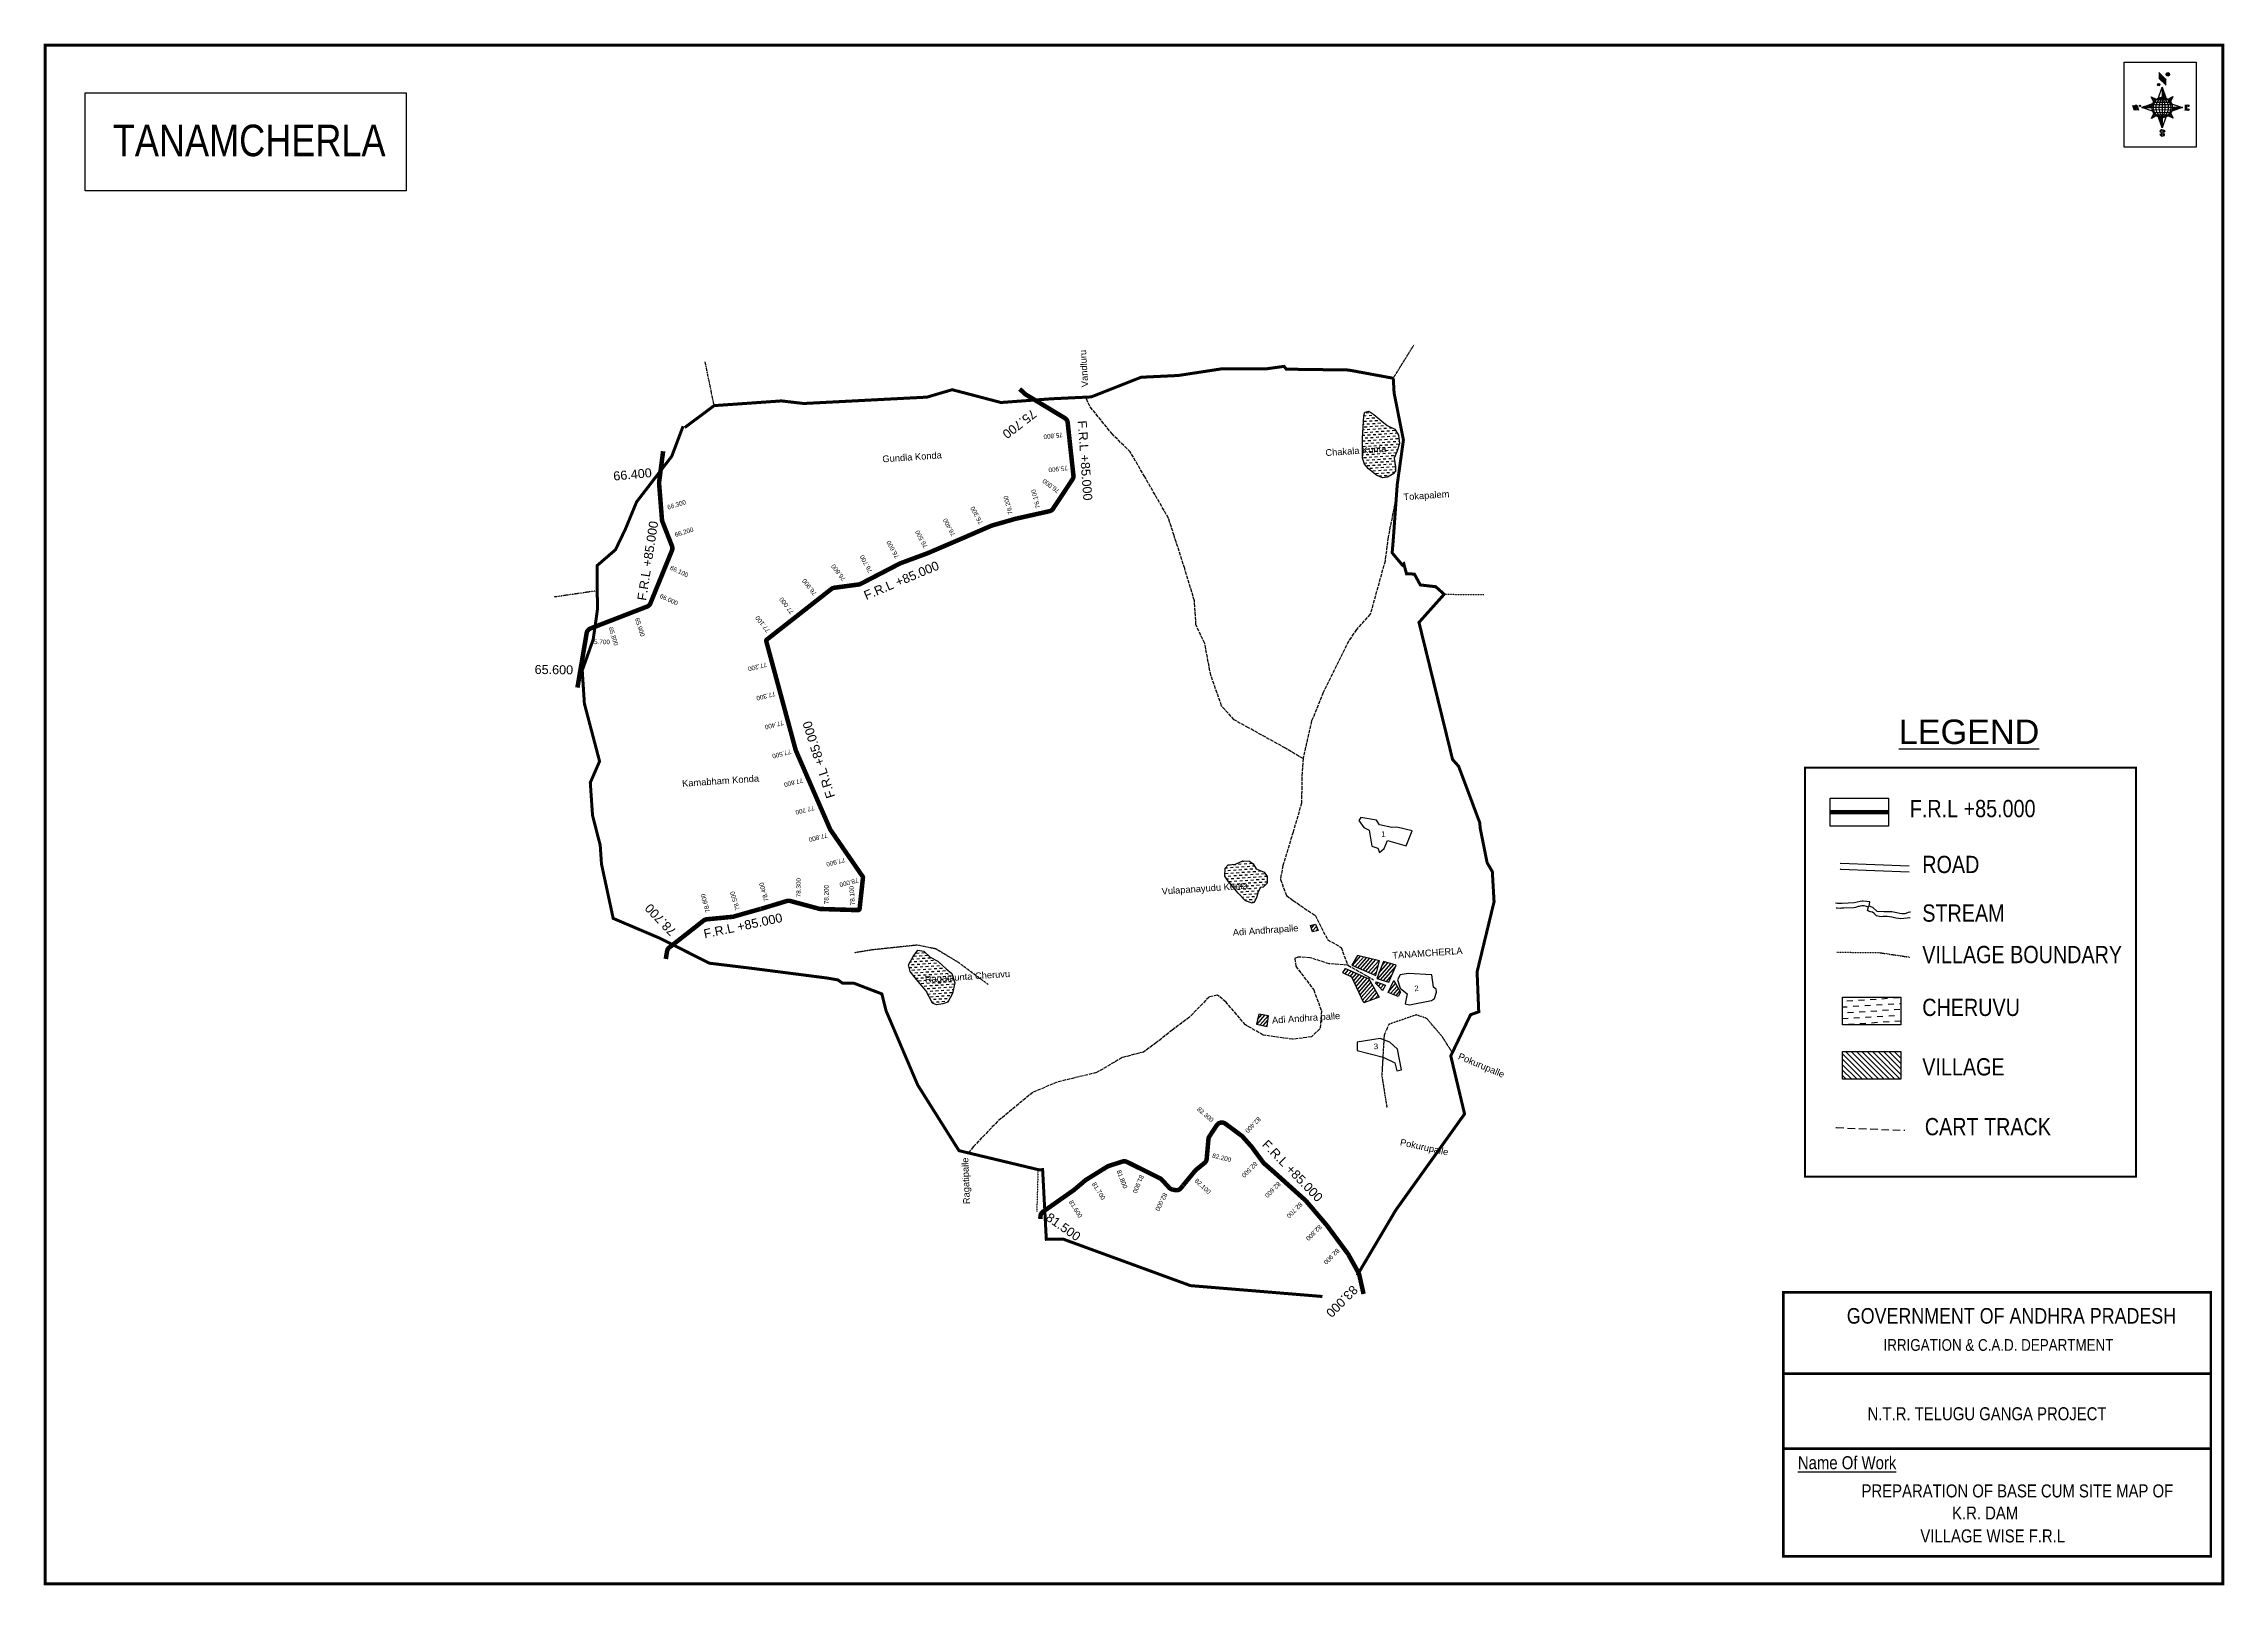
# Model space of a CAD drawing. Header units: inches. Extents: x 344327 to 351585, y 1579030 to 1584160.
import ezdxf
from ezdxf.enums import TextEntityAlignment as Align

# ---------------------------------------------------------------- set-up
doc = ezdxf.new("R2010")
doc.units = ezdxf.units.IN
doc.header["$MEASUREMENT"] = 0
for name, pattern in [('ACAD_ISO02W100', [15, 12, -3]), ('ACAD_ISO03W100', [30, 12, -18]), ('ACAD_ISO07W100', [3, 0, -3]), ('BORDER', [1.75, 0.5, -0.25, 0.5, -0.25, 0, -0.25]), ('DASHED', [0.75, 0.5, -0.25])]:
    doc.linetypes.add(name, pattern=pattern)
for name, color, linetype in [('AQUADUCT', 1, 'Continuous'), ('BLOCK', 7, 'Continuous'), ('bord', 1, 'Continuous'), ('C LINE COO', 6, 'Continuous'), ('CARTTRACK', 30, 'ACAD_ISO02W100'), ('FRAME 025', 7, 'Continuous'), ('STREAM', 4, 'Continuous'), ('SURVEY_BND', 7, 'Continuous'), ('SURVEY_NO', 7, 'Continuous'), ('TABLE', 7, 'Continuous'), ('Tank', 17, 'Continuous'), ('TEXT', 7, 'Continuous'), ('TITLEBLOCK', 7, 'Continuous'), ('VILLAGE BOUNDARY', 6, 'Continuous'), ('VILLAGE_AREA', 1, 'Continuous'), ('WATER_BODY', 4, 'Continuous')]:
    doc.layers.add(name, color=color, linetype=linetype)
for name, color, linetype, lineweight in [('FOOTPATH', 150, 'ACAD_ISO07W100', 30), ('ROAD', 1, 'Continuous', 25), ('VILL_BOUNDARY', 6, 'BORDER', 30)]:
    doc.layers.add(name, color=color, linetype=linetype, lineweight=lineweight)
doc.styles.add('A', font='arial.ttf')
doc.styles.add('ARIALN', font='ARIALN.TTF')
doc.styles.get("Standard").update_dxf_attribs({"font": 'arial.ttf'})
pattern_1 = [(267.297113149, (-8720374.938, 50637915.138), (10.5367255337, -0.497431438), [])]
pattern_2 = [(357.297113149, (-8720374.938, 50637915.138), (0.497431438, 10.5367255337), [])]
pattern_3 = [(48.93757, (345997.82, 1578067.1125), (-6.965936, 6.068735), [])]
pattern_4 = [(3.93757, (345997.82, 1578067.1125), (8.582487, 9.851321), [9.238713, -9.238713])]

# ---------------------------------------------------------------- blocks, each defined once
blk = doc.blocks.new('*X3')
at = {"color": 0, "linetype": 'Continuous'}
for p, q in [((6321.6, 240.5), (6322.3, 241.2)), ((6321.6, 240.3), (6322.3, 241)), ((6321.6, 240.1), (6322.3, 240.8)), ((6321.6, 239.9), (6322.4, 240.7)), ((6321.6, 239.8), (6322.4, 240.6)), ((6321.6, 239.6), (6322.5, 240.5)), ((6321.6, 239.4), (6322.5, 240.3)), ((6321.6, 239.2), (6322.6, 240.2)), ((6321.7, 239.1), (6322.6, 240.1)), ((6321.8, 240.8), (6322.4, 241.4)), ((6321.8, 239), (6322.7, 240)), ((6321.8, 239), (6322.8, 239.9)), ((6321.9, 238.9), (6322.9, 239.8)), ((6322, 238.8), (6323, 239.7)), ((6322.1, 241.3), (6322.4, 241.6)), ((6322.1, 238.7), (6323.1, 239.6)), ((6322.2, 238.6), (6323.1, 239.6)), ((6322.3, 238.5), (6323.2, 239.5)), ((6322.4, 238.5), (6323.3, 239.4)), ((6322.5, 238.4), (6323.4, 239.3)), ((6322.7, 238.4), (6323.6, 239.3)), ((6322.8, 238.3), (6323.7, 239.2)), ((6322.9, 238.3), (6323.8, 239.1)), ((6323.1, 238.2), (6323.9, 239.1)), ((6323.2, 238.2), (6324, 239)), ((6323.3, 238.2), (6324.2, 239)), ((6323.5, 238.1), (6324.3, 238.9)), ((6323.7, 238.1), (6324.4, 238.9)), ((6323.8, 238.1), (6324.6, 238.8)), ((6324.1, 238.2), (6324.7, 238.8)), ((6324.3, 238.3), (6324.9, 238.8)), ((6324.6, 238.3), (6325.1, 238.8)), ((6324.8, 238.4), (6325.2, 238.8)), ((6325.1, 238.5), (6325.4, 238.8)), ((6325.4, 238.6), (6325.6, 238.8))]:
    blk.add_line(p, q, dxfattribs=at)
blk = doc.blocks.new('*X2')
at = {"color": 0, "linetype": 'Continuous'}
for p, q in [((6324.4, 240.3), (6324.5, 240.4)), ((6324.6, 240.3), (6324.8, 240.5)), ((6324.7, 240.2), (6325, 240.5)), ((6324.8, 240.2), (6325.2, 240.6)), ((6325, 240.1), (6325.5, 240.6)), ((6325.1, 240.1), (6325.6, 240.6)), ((6325.2, 240), (6325.8, 240.6)), ((6325.3, 240), (6326, 240.6)), ((6325.4, 239.9), (6326.1, 240.6)), ((6325.5, 239.8), (6326.2, 240.5)), ((6325.6, 239.8), (6326.3, 240.5)), ((6325.7, 239.7), (6326.5, 240.4)), ((6325.9, 239.6), (6326.6, 240.3)), ((6326, 239.5), (6326.7, 240.3)), ((6326, 239.4), (6326.8, 240.2)), ((6326.1, 239.3), (6327, 240.2)), ((6326.2, 239.3), (6327.1, 240.1)), ((6326.3, 239.2), (6327.1, 240)), ((6326.4, 239.1), (6327.2, 239.9)), ((6326.5, 239), (6327.3, 239.8)), ((6326.5, 238.9), (6327.4, 239.7)), ((6326.6, 238.8), (6327.5, 239.6)), ((6326.7, 238.7), (6327.5, 239.5)), ((6326.8, 238.6), (6327.6, 239.4)), ((6326.8, 238.5), (6327.7, 239.3)), ((6326.8, 236.5), (6327.4, 237)), ((6326.9, 238.3), (6327.8, 239.2)), ((6326.9, 238.2), (6327.9, 239.1)), ((6326.9, 236.8), (6327.6, 237.4)), ((6327, 238.1), (6327.8, 239)), ((6327, 237.9), (6327.8, 238.8)), ((6327, 237.8), (6327.8, 238.6)), ((6327, 237.6), (6327.8, 238.4)), ((6327, 237.4), (6327.8, 238.2)), ((6327, 237.3), (6327.8, 238)), ((6327, 237.1), (6327.8, 237.9))]:
    blk.add_line(p, q, dxfattribs=at)
blk = doc.blocks.new('H')
at = {"layer": 'bord', "extrusion": (0.000427885, 0.004792, 0.999988)}
h = blk.add_hatch(dxfattribs=at)
h.set_pattern_fill('LINE', color=8, scale=84.387686, angle=-2.7029, style=0)
h.set_pattern_definition(pattern_2)
h.paths.add_polyline_path([(-492, 786, -0.090992), (-448, 775), (-486, 912)])
h = blk.add_hatch(dxfattribs=at)
h.set_pattern_fill('LINE', color=8, scale=84.387686, angle=-92.7029, style=0)
h.set_pattern_definition(pattern_1)
h.paths.add_polyline_path([(-625, 665, -0.090992), (-615, 710), (-751, 671)])
h = blk.add_hatch(dxfattribs=at)
h.set_pattern_fill('LINE', color=8, scale=84.387686, angle=-92.7029, style=0)
h.set_pattern_definition(pattern_1)
h.paths.add_polyline_path([(-246, 647), (-372, 653, -0.090992), (-382, 609)])
h = blk.add_hatch(dxfattribs=at)
h.set_pattern_fill('LINE', color=8, scale=84.387686, angle=-2.7029, style=0)
h.set_pattern_definition(pattern_2)
h.paths.add_polyline_path([(-504, 533, -0.090992), (-549, 543), (-510, 406)])
for p, q in [((-516, 1087, -1217), (-432, 994, -1217)), ((-538, 774, -1216), (-487, 906, -1216)), ((-519, 1020, -1217), (-435, 927, -1216)), ((-487, 906, -1216), (-493, 780, -1216)), ((-487, 906, -1216), (-448, 769, -1216)), ((-865, 701, -1215), (-847, 638, -1215)), ((-847, 700, -1215), (-829, 637, -1215)), ((-829, 699, -1215), (-811, 636, -1215)), ((-829, 699, -1215), (-811, 698, -1215)), ((-811, 698, -1215), (-794, 635, -1215)), ((-752, 665, -1215), (-615, 704, -1215)), ((-752, 665, -1215), (-625, 659, -1215)), ((-619, 614, -1215), (-752, 665, -1215)), ((-639, 526, -1214), (-606, 585, -1215)), ((-639, 526, -1214), (-593, 568, -1215)), ((-577, 553, -1215), (-639, 526, -1214)), ((-627, 794, -1216), (-567, 760, -1216)), ((-627, 794, -1216), (-584, 747, -1215)), ((-599, 731, -1215), (-627, 794, -1216)), ((-371, 513, -1214), (-431, 546, -1215)), ((-421, 753, -1216), (-359, 781, -1216)), ((-371, 513, -1214), (-414, 560, -1215)), ((-359, 781, -1216), (-405, 739, -1216)), ((-399, 576, -1215), (-371, 513, -1214)), ((-359, 781, -1216), (-392, 721, -1215)), ((-246, 641, -1215), (-383, 603, -1215)), ((-379, 693, -1215), (-246, 641, -1215)), ((-373, 647, -1215), (-246, 641, -1215)), ((-213, 669, -1215), (-217, 601, -1215)), ((-197, 600, -1215), (-194, 668, -1215)), ((-511, 400, -1214), (-549, 537, -1214)), ((-460, 533, -1215), (-511, 400, -1214)), ((-505, 527, -1214), (-511, 400, -1214))]:
    blk.add_line(p, q, dxfattribs=at)
at = {"layer": 'bord', "color": 8, "linetype": 'ByBlock', "extrusion": (0.000427885, 0.004792, 0.999988)}
for p, q in [((-373, 647, -1215), (-625, 659, -1215)), ((-378, 616, -1215), (-623, 628, -1215)), ((-375, 679, -1215), (-620, 691, -1215)), ((-392, 585, -1215), (-611, 595, -1215)), ((-386, 711, -1215), (-605, 722, -1215)), ((-420, 555, -1215), (-587, 562, -1215)), ((-411, 744, -1216), (-578, 752, -1216)), ((-493, 780, -1216), (-505, 527, -1214))]:
    blk.add_line(p, q, dxfattribs=at)
at = {"layer": 'bord', "extrusion": (0.000427885, 0.004792, 0.999988), "elevation": -1212}
for points, const_width in [([(-522, 960), (-516, 1093)], 1.61), ([(-434, 933), (-428, 1066)], 1.61), ([(-870, 707), (-846, 706)], 0.642), ([(-829, 643), (-855, 644)], 0.642), ([(-829, 643), (-821, 678)], 0.642), ([(-811, 642), (-784, 641)], 0.642), ([(-793, 641), (-782, 694)], 0.642), ([(-177, 605), (-226, 607)], 0.706), ([(-223, 676), (-174, 673)], 0.706), ([(-195, 645), (-185, 644)], 0.706)]:
    blk.add_lwpolyline(points, dxfattribs=dict(at, const_width=const_width))
for points, const_width in [([(-414, 1073, 1), (-398, 1058, 1)], 22.3), ([(-530, 950, 1), (-520, 939, 1)], 14.8), ([(-776, 697, 1), (-769, 690, 1)], 8.9), ([(-180, 618, 1), (-173, 611, 1)], 9.79), ([(-178, 667, 1), (-171, 660, 1)], 9.79), ([(-525, 322, 1), (-533, 329, 1)], 11.1), ([(-490, 362, 1), (-498, 369, 1)], 11.1)]:
    blk.add_lwpolyline(points, format="xyb", close=True, dxfattribs=dict(at, const_width=const_width))
for points in [[(-537, 317), (-531, 310), (-520, 307), (-505, 307), (-494, 310), (-486, 318), (-487, 326), (-491, 333), (-494, 336), (-503, 341), (-522, 347), (-530, 352), (-534, 355), (-537, 363), (-537, 373), (-530, 381), (-520, 384), (-504, 384), (-493, 380), (-487, 373)], [(-522, 348), (-526, 354), (-528, 361), (-528, 371), (-526, 375), (-521, 381), (-515, 384)], [(-505, 307), (-499, 312), (-497, 319), (-497, 327), (-501, 335), (-509, 343)]]:
    blk.add_lwpolyline(points, dxfattribs=at)
at = {"layer": 'bord', "extrusion": (0.000427885, 0.004792, 0.999988)}
for centre, radius in [((-406, 1065, -1212), 22.3), ((-525, 944, -1212), 14.8), ((-773, 694, -1212), 8.9), ((-498, 659, -1212), 127), ((-177, 615, -1212), 9.79), ((-174, 663, -1212), 9.79), ((-529, 325, -1212), 11.1), ((-494, 365, -1212), 11.1)]:
    blk.add_circle(centre, radius, dxfattribs=at)
at = {"layer": 'bord', "color": 8, "linetype": 'ByBlock', "extrusion": (0.000427885, 0.004792, 0.999988)}
for centre, radius, start, end in [((-482, 658, -1212), 128, 94.9254, 259.6691), ((-437, 656, -1212), 141, 113.2864, 241.308), ((-316, 651, -1212), 222, 142.5892, 212.0053), ((-560, 662, -1212), 141, 293.2864, 61.308), ((-681, 668, -1212), 222, 322.5892, 32.0053), ((-515, 660, -1212), 128, 274.9254, 79.6691)]:
    blk.add_arc(centre, radius, start, end, dxfattribs=at)
at = {"layer": 'bord', "extrusion": (0.000427885, 0.004792, 0.999988)}
for points in [[(-516, 1093, -1212), (-431, 1000, -1212), (-519, 1026, -1212), (-434, 933, -1212)], [(-864, 707, -1212), (-846, 706, -1212), (-846, 644, -1212), (-829, 643, -1212)], [(-829, 705, -1212), (-811, 704, -1212), (-811, 642, -1212), (-793, 641, -1212)], [(-193, 674, -1212), (-197, 606, -1212), (-213, 675, -1212), (-216, 607, -1212)]]:
    blk.add_solid(points, dxfattribs=at)
at = {"layer": 'bord', "extrusion": (0.000427885, 0.004792, 0.999988), "xscale": 7.977342409717546, "yscale": 7.977342408231451, "zscale": 7.977342408476333, "rotation": 138.0840426661453}
for name, p in [('*X2', (38301, -31929, -1212)), ('*X3', (38314, -31951, -1212))]:
    blk.add_blockref(name, p, dxfattribs=at)

msp = doc.modelspace()

# ---------------------------------------------------------------- hatches: boundary and pattern name
at = {"layer": 'Tank'}
h = msp.add_hatch(dxfattribs=at)
h.set_pattern_fill('DASH', color=4, scale=155.195912, angle=3.54054, style=0)
h.set_pattern_definition([(3.5405362, (-3654517.014, -14689871.206), (18.164452831, 20.56047188), [19.399489047, -19.399489047])])
h.paths.add_polyline_path([(350508.3, 1580895), (350508.3, 1580987.7), (350314.4, 1580987.7), (350314.4, 1580895)])
at = {"layer": 'VILLAGE_AREA'}
h = msp.add_hatch(dxfattribs=at)
h.set_pattern_fill('ANSI31', color=256, scale=73.909701, angle=3.93757, style=0)
h.set_pattern_definition(pattern_3)
h.paths.add_polyline_path([(348560.3, 1581230.6), (348543.6, 1581226.2), (348549.8, 1581204.6), (348569.3, 1581209)])
h.paths.add_polyline_path([(348403.2, 1580925.2), (348371, 1580931.3), (348363.6, 1580898.2), (348398.9, 1580889.8)])
h = msp.add_hatch(dxfattribs=at)
h.set_pattern_fill('ANSI31', color=256, scale=73.909701, angle=3.93757, style=0)
h.set_pattern_definition(pattern_3)
h.paths.add_polyline_path([(348737.7, 1581048.4), (348659.3, 1581083.4), (348650.4, 1581068.1), (348680.4, 1581053.5), (348720.8, 1580968.8), (348772.1, 1580987.9)])
h.paths.add_polyline_path([(348772.8, 1581108.2), (348699.7, 1581125.8), (348680.6, 1581093.8), (348760.5, 1581060.1)])
h.paths.add_polyline_path([(348828.8, 1581093.7), (348786.3, 1581105.8), (348763.9, 1581049.7), (348804, 1581037.1)])
h.paths.add_polyline_path([(348792.4, 1581027.4), (348762.3, 1581038.3), (348760.7, 1581032.5), (348770.7, 1581022.5), (348783.3, 1581009.8)])
h.paths.add_polyline_path([(348821, 1581042.6), (348801.7, 1581003.1), (348835.2, 1580990.1), (348843.3, 1581003.6)])
h = msp.add_hatch(dxfattribs=at)
h.set_pattern_fill('ANSI31', color=256, scale=102.119787, angle=89.82225, style=0)
h.set_pattern_definition([(134.8222507, (-137780.911, -711695.531), (-9.05415779, -8.998153735), [])])
h.paths.add_polyline_path([(350314.4, 1580807), (350314.4, 1580714.3), (350508.3, 1580714.3), (350508.3, 1580807)])
at = {"layer": 'WATER_BODY'}
h = msp.add_hatch(dxfattribs=at)
h.set_pattern_fill('DASH', color=256, scale=73.909701, angle=3.93757, style=0)
h.set_pattern_definition(pattern_4)
h.paths.add_polyline_path([(348824.2, 1582877.2), (348798.4, 1582889.1), (348780.4, 1582903.4), (348753.6, 1582926.5), (348737.2, 1582937.2), (348724.3, 1582934.3), (348720.6, 1582922), (348718.6, 1582885.1), (348716.7, 1582847.5), (348716.7, 1582780.3), (348723.2, 1582760.6), (348736.6, 1582745.4), (348763.7, 1582723.2), (348784.3, 1582715.3), (348799.8, 1582717.3), (348818.5, 1582728.8), (348826.2, 1582738.1), (348825.9, 1582752.3), (348821.4, 1582780.3), (348830.4, 1582802.4), (348839.3, 1582829.3), (348836.5, 1582857.8)])
h.paths.add_polyline_path([(348588.5, 1582777.5), (348804.1, 1582792.4), (348801.7, 1582827.1), (348586.1, 1582812.3)], flags=9)
h = msp.add_hatch(dxfattribs=at)
h.set_pattern_fill('DASH', color=256, scale=73.909701, angle=3.93757, style=0)
h.set_pattern_definition(pattern_4)
h.paths.add_polyline_path([(348389.1, 1581403.3), (348362.1, 1581414.8), (348352.3, 1581431.6), (348340, 1581440.2), (348317.7, 1581441.5), (348294, 1581429.5), (348269.6, 1581427.9), (348259.8, 1581416.6), (348258.6, 1581390.4), (348269.2, 1581372.9), (348302.9, 1581333.5), (348326.9, 1581307.6), (348349.2, 1581299.7), (348356.2, 1581303.3), (348363.2, 1581318.2), (348369.6, 1581337.8), (348376.4, 1581352.6), (348386.1, 1581353.3), (348398.8, 1581366.7), (348398.9, 1581389.2)])
h.paths.add_polyline_path([(348042.2, 1581313.7), (348335.6, 1581333.9), (348332.5, 1581378.5), (348039.2, 1581358.3)], flags=9)
h = msp.add_hatch(dxfattribs=at)
h.set_pattern_fill('DASH', color=256, scale=73.909701, angle=3.93757, style=0)
h.set_pattern_definition(pattern_4)
h.paths.add_polyline_path([(347303.3, 1581107.1), (347277.2, 1581120.5), (347256.5, 1581140), (347236.5, 1581143.8), (347220.8, 1581123), (347205.3, 1581094.6), (347210.6, 1581073.1), (347232.4, 1581046.8), (347262.6, 1581009.8), (347284.9, 1580967.5), (347299, 1580961.8), (347320, 1580965.8), (347336.2, 1580970.8), (347351.4, 1580999.8), (347359.4, 1581035.3), (347349.3, 1581066.4), (347330.2, 1581081.3)])
h.paths.add_polyline_path([(347254.1, 1581020.4), (347536.6, 1581039.9), (347533.5, 1581084.4), (347251.1, 1581065)], flags=9)

# ---------------------------------------------------------------- linework, layer by layer
at = {"layer": 'BLOCK', "color": 1, "const_width": 15}
for points in [[(346397.6, 1581114.6), (346401.7, 1581140.3, -0.188466), (346409.2, 1581152.8), (346523.4, 1581242.4, -0.143073), (346533.8, 1581246.6), (346619.2, 1581254.8, 0.044768), (346622.7, 1581255.5), (346712.8, 1581281, 0.004254), (346713.2, 1581281), (346800.5, 1581307.4, -0.139759), (346811.5, 1581307.5), (346907.7, 1581281.6, 0.058241), (346912.3, 1581280.9), (347037.4, 1581277.1, 0.391442), (347042.5, 1581281.6), (347053.8, 1581385.2, 0.180048), (347052.9, 1581388.5), (346946.1, 1581543.4, -0.048307), (346944.2, 1581546.8), (346830.6, 1581807.7, -0.036679), (346829.6, 1581810.4), (346731.9, 1582171.8, -0.30119), (346733.6, 1582177), (346948.7, 1582345.6, -0.133847), (346958.4, 1582349.7), (347039.5, 1582360.5, 0.086666), (347046.1, 1582362.6), (347176.9, 1582430.4, -0.031099), (347179.2, 1582431.4), (347269.5, 1582464.8, 0.012724), (347270.5, 1582465.2), (347389, 1582516, 0.001309), (347389, 1582516), (347479.8, 1582555.5, -0.032556), (347482.3, 1582556.4), (347560.4, 1582578.8, -0.015103), (347561.6, 1582579.1), (347674.1, 1582604.2, 0.193707), (347686.5, 1582612.7), (347751, 1582710, 0.175335), (347754.2, 1582723.2), (347735.1, 1582899.2, 0.233834), (347725.5, 1582914.1), (347596.7, 1582992, -0.049424), (347593.5, 1582994.3), (347575.4, 1583010.9)], [(346388.6, 1582803.9), (346375.3, 1582701.1, 0.0522), (346375.2, 1582696.9), (346384.8, 1582575.9, 0.07358), (346386.1, 1582570.2), (346418.1, 1582488.4, -0.1925), (346418, 1582473.6), (346346.3, 1582298, -0.206434), (346335, 1582286.9), (346146.6, 1582214.1, 0.264454), (346134.1, 1582198.8), (346103.4, 1582017.6)], [(348719.9, 1580000.1), (348705.6, 1580064.2, 0.071904), (348703.6, 1580069.5), (348669.6, 1580130.8, 0.032951), (348668.2, 1580133.1), (348629, 1580186, -0.000428), (348629, 1580186), (348598.4, 1580227.4, 0.017951), (348597.5, 1580228.5), (348527.9, 1580310, 0.033328), (348526, 1580311.9), (348489, 1580345, -0.001174), (348489, 1580345), (348427.1, 1580400.9, 0.003941), (348426.9, 1580401.1), (348388.6, 1580434.6, -0.05445), (348385.7, 1580437.8), (348348.5, 1580488.3, 0.023069), (348347.4, 1580489.7), (348317.4, 1580523.4, 0.051862), (348314.3, 1580526.2), (348260, 1580566.5, 0.429768), (348231.4, 1580561.4), (348206.8, 1580524.2, 0.124564), (348203.6, 1580515), (348197.8, 1580449.5, -0.20383), (348190.4, 1580435.7), (348162.6, 1580413.3, 0.050982), (348159.7, 1580410.4), (348119.2, 1580361.2, 0.00697), (348118.8, 1580360.8), (348112.7, 1580352.9, -0.287783), (348092.7, 1580345.6), (348083.3, 1580347.7, -0.156362), (348072.7, 1580353.7), (348048.5, 1580380.2, 0.093063), (348042.6, 1580384.7), (347932.3, 1580439.4, 0.19526), (347917.3, 1580440.5), (347871.3, 1580425.8, 0.061369), (347866.9, 1580423.7), (347796.2, 1580379.8, 0.036539), (347793.9, 1580378.1), (347756.7, 1580346.6, -0.022434), (347755.3, 1580345.5), (347653, 1580273.6, 0.230674), (347644.5, 1580258.3), (347644.1, 1580249.8)], [(348609.4, 1580212.5), (348598.4, 1580227.4, 0.017951), (348597.5, 1580228.5), (348527.9, 1580310, 0.033328), (348526, 1580311.9), (348489, 1580345, -0.001174), (348489, 1580345), (348427.1, 1580400.9, 0.003941), (348426.9, 1580401.1), (348388.6, 1580434.6, -0.05445), (348385.7, 1580437.8), (348348.5, 1580488.3, 0.023069), (348347.4, 1580489.7), (348317.4, 1580523.4, 0.051862), (348314.3, 1580526.2), (348260, 1580566.5, 0.429768), (348231.4, 1580561.4), (348206.8, 1580524.2, 0.124564), (348203.6, 1580515), (348197.8, 1580449.5, -0.20383), (348190.4, 1580435.7), (348162.6, 1580413.3, 0.050982), (348159.7, 1580410.4), (348119.2, 1580361.2, 0.00697), (348118.8, 1580360.8), (348112.7, 1580352.9, -0.287783), (348092.7, 1580345.6), (348083.3, 1580347.7, -0.156362), (348072.7, 1580353.7), (348048.5, 1580380.2, 0.093063), (348042.6, 1580384.7), (347932.3, 1580439.4, 0.19526), (347917.3, 1580440.5), (347871.3, 1580425.8, 0.061369), (347866.9, 1580423.7), (347796.2, 1580379.8, 0.036539), (347793.9, 1580378.1), (347785, 1580370.5)]]:
    msp.add_lwpolyline(points, format="xyb", dxfattribs=at)
msp.add_lwpolyline([(350466.7, 1581602.8), (350272.8, 1581602.8)], dxfattribs=at)
at = {"layer": 'BLOCK', "color": 2}
for p in [(347612.4, 1582982.5), (347698, 1582930.8), (347740.4, 1582850), (346376.9, 1582713.3), (347751.2, 1582750.6), (347718.6, 1582661.2), (346381.8, 1582613.7), (347550.9, 1582576.1), (347648.3, 1582598.5), (346406.6, 1582517.8), (347364.2, 1582505.4), (347456, 1582545.1), (346397.8, 1582424.3), (347178.5, 1582431.2), (347272.3, 1582466), (346996, 1582354.7), (347089.7, 1582385.2), (346290.9, 1582269.9), (346360, 1582331.7), (346908.2, 1582313.9), (346197.6, 1582233.8), (346750.8, 1582190.5), (346829.5, 1582252.2), (346130, 1582174.5), (346113.3, 1582075.9), (346750.7, 1582102), (346776.9, 1582005.5), (346803, 1581908.9), (346829.1, 1581812.4), (346868.5, 1581720.6), (346908.5, 1581628.9), (346949.8, 1581538), (347006.6, 1581455.7), (347052.2, 1581370.4), (346545.7, 1581247.7), (346644.4, 1581261.6), (346740.5, 1581289.3), (346836.8, 1581300.7), (346934.2, 1581280.3), (347034.1, 1581277.2), (346463, 1581195.1), (346399.1, 1581123.8), (348232.7, 1580563.1), (348315.9, 1580524.9), (348199.7, 1580471.8), (348378.7, 1580447.3), (347809.2, 1580387.8), (347809.2, 1580387.8), (347897.2, 1580434.1), (347989.1, 1580411.2), (348145.9, 1580393.6), (348451.4, 1580379), (347729.6, 1580327.5), (348070.7, 1580355.9), (348525.8, 1580312.1), (347648.5, 1580269.2), (348590.9, 1580236.3), (348651, 1580156.3)]:
    msp.add_point(p, dxfattribs=at)
at = {"layer": 'C LINE COO', "color": 0}
msp.add_lwpolyline([(344464.9, 1583995.9), (345533.9, 1583995.9), (345533.9, 1583670.3), (344464.9, 1583670.3)], close=True, dxfattribs=at)
at = {"layer": 'CARTTRACK'}
for points in [[(348518.4, 1581781.1), (348459.9, 1581815.9), (348337.1, 1581883.8), (348289, 1581910.3), (348247.2, 1581956.8), (348211.4, 1582058.4), (348191.2, 1582163.9), (348162.2, 1582226.1), (348156.7, 1582306.4), (348124.6, 1582414), (348089.3, 1582523.1), (348070.9, 1582580.8), (347991.4, 1582718.8), (347943.4, 1582801.7), (347883.8, 1582860.3), (347808.3, 1582953.6), (347795.5, 1582983.8)], [(348829.4, 1582657.3), (348801.5, 1582517.5), (348791.3, 1582438.5), (348742.4, 1582261.6), (348696, 1582210.5), (348669.6, 1582171.3), (348585.9, 1582001.1), (348547, 1581906.5), (348518.4, 1581781.1), (348514.4, 1581719.3), (348513.6, 1581633), (348485.2, 1581536.5), (348451.1, 1581425.1), (348443.1, 1581379.2), (348463.9, 1581325.6), (348485.1, 1581309.2), (348558.5, 1581259.9), (348600, 1581179.1), (348645, 1581153.1), (348667.7, 1581093.7), (348753.1, 1581045.7)], [(348667.7, 1581093.7), (348605.3, 1581098.6), (348541.6, 1581118.9), (348501, 1581120.7), (348491.4, 1581116.7), (348494.4, 1581090.5), (348553.9, 1581011.7), (348579.8, 1580941.5), (348574.8, 1580881.8), (348546.1, 1580855.5), (348483.7, 1580847.3), (348385.7, 1580861.6), (348327.3, 1580895.1), (348262.1, 1580970.9), (348234.1, 1580994.1), (348205.6, 1580988), (348140.5, 1580920.9), (348083.3, 1580878.1), (348030.5, 1580836.3), (347987.4, 1580804.9), (347916.4, 1580786.4), (347831.4, 1580736.6), (347700.3, 1580704.9), (347618.7, 1580670.6), (347501.9, 1580574.1), (347421.3, 1580490.3), (347405, 1580469.2)]]:
    msp.add_lwpolyline(points, dxfattribs=at)
at = {"layer": 'FOOTPATH', "ltscale": 0.0002}
for points in [[(347470.6, 1581029.5), (347370.2, 1581103.7), (347296.2, 1581148), (347234.7, 1581160.6), (347082.7, 1581144.5), (347025.5, 1581135)], [(349015.6, 1580803.2), (348981.2, 1580857), (348930.1, 1580916.7), (348894.7, 1580928.6), (348804.1, 1580897), (348788.3, 1580861.3), (348780.6, 1580726.2), (348797.8, 1580619.1)]]:
    msp.add_lwpolyline(points, dxfattribs=at)
at = {"layer": 'FRAME 025', "lineweight": -3}
for points, const_width in [([(344331.6, 1579035.4), (351580.1, 1579035.4), (351580.1, 1584155.1), (344331.6, 1584155.1), (344331.6, 1579035.4)], 9.84), ([(350116.7, 1579734.6), (351540, 1579734.6)], 8.65), ([(350116.7, 1579485.7), (351540, 1579485.7)], 8.65), ([(350116.7, 1579127.4), (351540, 1579127.4)], 8.65)]:
    msp.add_lwpolyline(points, dxfattribs=dict(at, const_width=const_width))
for points, const_width in [([(350189.1, 1581750.9), (351290.6, 1581750.9), (351290.6, 1580390.7), (350189.1, 1580390.7)], 6.7), ([(350116.7, 1580005.6), (351540, 1580005.6), (351540, 1579127.4), (350116.7, 1579127.4)], 8.65)]:
    msp.add_lwpolyline(points, close=True, dxfattribs=dict(at, const_width=const_width))
for points in [[(350272.8, 1581649.1), (350466.7, 1581649.1), (350466.7, 1581556.4), (350272.8, 1581556.4)], [(350314.4, 1580987.7), (350508.3, 1580987.7), (350508.3, 1580895), (350314.4, 1580895)]]:
    msp.add_lwpolyline(points, close=True, dxfattribs=at)
at = {"layer": 'ROAD', "color": 1}
for points in [[(350306.2, 1581433.2), (350307.7, 1581432.9), (350535.9, 1581424)], [(350306.2, 1581414), (350306.8, 1581413.9), (350535.9, 1581404.8)]]:
    msp.add_lwpolyline(points, dxfattribs=at)
at = {"layer": 'ROAD', "color": 1, "linetype": 'DASHED', "ltscale": 50}
msp.add_lwpolyline([(350292.2, 1580553.8), (350293.7, 1580553.4), (350521.9, 1580544.5)], dxfattribs=at)
at = {"layer": 'STREAM'}
for points in [[(350540.8, 1581270.2), (350538.1, 1581270), (350532.3, 1581268.7), (350524.7, 1581266), (350521.3, 1581265), (350518.1, 1581264.8), (350516.3, 1581264.5), (350511.3, 1581264.5), (350505, 1581265.6), (350494.8, 1581268), (350483.7, 1581270.6), (350478.5, 1581271.5), (350469.1, 1581271.9), (350461.7, 1581271.3), (350451.2, 1581271.1), (350429.6, 1581272), (350414.7, 1581285.5), (350403.2, 1581290), (350405, 1581304.2), (350393.5, 1581305.7), (350382.6, 1581306.8), (350380, 1581306.8), (350373.2, 1581306.3), (350362.4, 1581303.7), (350352.4, 1581301.3), (350313.2, 1581299.1), (350304.6, 1581299.2), (350296.9, 1581298.8), (350290.5, 1581299.8)], [(350539.2, 1581251.5), (350537.9, 1581251.2), (350528.9, 1581250), (350517.8, 1581248.7), (350508.3, 1581247.6), (350501, 1581248.7), (350491.9, 1581250.6), (350478.6, 1581253.8), (350462.9, 1581256.3), (350455.4, 1581256), (350449.5, 1581255.5), (350442.7, 1581255.2), (350431.1, 1581257), (350427.1, 1581257.6), (350419.5, 1581265.9), (350413.7, 1581270.6), (350407.2, 1581271.3), (350400.5, 1581273.2), (350397.3, 1581275.6), (350400.3, 1581287.6), (350394, 1581289.2), (350386.5, 1581290.9), (350382.5, 1581291.3), (350378.9, 1581291.3), (350372.9, 1581290.1), (350370, 1581289.6), (350366.2, 1581288.7), (350363, 1581287.9), (350360.7, 1581287.2), (350357.4, 1581286.2), (350351.3, 1581285.1), (350318.8, 1581284), (350315.5, 1581283.4), (350310.4, 1581283.1), (350306.8, 1581283), (350296.6, 1581283.8), (350294.8, 1581284), (350293, 1581284.1)]]:
    msp.add_lwpolyline(points, dxfattribs=at)
at = {"layer": 'SURVEY_BND'}
for points in [[(348799.9, 1581508.7), (348861.6, 1581491.2), (348882.2, 1581540.5), (348830.6, 1581552.9), (348813.8, 1581551.9), (348772.7, 1581560.9), (348762.6, 1581576.5), (348710.7, 1581585.8), (348704.6, 1581575), (348721.2, 1581551.6), (348738.6, 1581542.6), (348746.9, 1581489.8), (348767.7, 1581483.4), (348772.6, 1581469), (348788.8, 1581481.7), (348799.9, 1581508.7)], [(348858.3, 1580965), (348872.4, 1580961.9), (348946.3, 1580976.2), (348956, 1580983.2), (348962.5, 1581004), (348961.5, 1581013.7), (348952.2, 1581020.4), (348947.4, 1581061.5), (348868.3, 1581066.3), (348841.4, 1581061.8), (348833, 1581045.5), (348842.2, 1581017.9), (348865.3, 1580998.9), (348858.3, 1580965)], [(348830.7, 1580742.3), (348846, 1580745.2), (348832.4, 1580814.7), (348807.9, 1580838), (348775.7, 1580850.2), (348699.1, 1580837.4), (348698.9, 1580809.8), (348785, 1580788.3), (348823.9, 1580768.7), (348830.7, 1580742.3)]]:
    msp.add_lwpolyline(points, dxfattribs=at)
at = {"layer": 'VILL_BOUNDARY'}
for points in [[(348818.8, 1583046.7), (348888, 1583158.1)], [(346558.4, 1582955.6), (346528.5, 1583101.4)], [(346169, 1582339.6), (346026.6, 1582318.8)], [(348988.1, 1582328), (349119.8, 1582327.1)], [(350294.6, 1581137.1), (350435.9, 1581135.8), (350538.3, 1581120.6)], [(347636.4, 1580413.9), (347632.2, 1580274.1)]]:
    msp.add_lwpolyline(points, dxfattribs=at)
at = {"layer": 'VILL_BOUNDARY', "color": 6, "linetype": 'ACAD_ISO03W100', "lineweight": -2, "ltscale": 3, "const_width": 10}
for points in [[(346460.5, 1582882.6), (346460.5, 1582882.6), (346558.4, 1582955.6), (346782.6, 1582971.3), (346856.5, 1582962.7), (347266.8, 1582983.9), (347350.8, 1583008.6), (347512.9, 1582966), (347681.8, 1582978.4), (347813.4, 1582984.6), (347979.4, 1583050), (348103.4, 1583055.9), (348248.2, 1583078.1), (348392.5, 1583077.5), (348455.2, 1583086.2), (348462.6, 1583076.9), (348669.9, 1583074.1), (348818.8, 1583046.7), (348818.8, 1583046.7), (348818.8, 1583046.7)], [(348818.8, 1583046.7), (348818.8, 1583046.7), (348821.6, 1582997.4), (348852.6, 1582841.3), (348832, 1582692.9), (348818.7, 1582508.5), (348815.1, 1582465.7), (348849.2, 1582425), (348853.9, 1582429.2), (348863, 1582395.7), (348889, 1582395.3), (348908.8, 1582359), (348960, 1582353.2), (348988.1, 1582328), (348904.4, 1582234.4), (349016.2, 1581778.2), (349036.4, 1581755.5), (349106.9, 1581567.3), (349108, 1581550.1), (349131.2, 1581435.1), (349148.5, 1581404.9), (349154.3, 1581305.1), (349097.8, 1581071.6), (349103.3, 1580938.8), (349075.9, 1580929), (349010.2, 1580792), (349056.1, 1580598.9), (348827.3, 1580279.2), (348698.4, 1580061.6), (348698.4, 1580061.6)], [(348583.1, 1579991.6), (348143.6, 1580027.8), (347721, 1580182.2), (347664, 1580181.8), (347651.7, 1580413.9), (347640.8, 1580412.8), (347373.3, 1580476.8), (347236, 1580695.1), (347130.8, 1580941.8), (347116.7, 1580998.3), (347022.6, 1581034.3), (346985.3, 1581034.5), (346969.9, 1581045), (346933.6, 1581051.3), (346686.4, 1581083.1), (346542.2, 1581100.6), (346379.5, 1581182.8), (346222.4, 1581249.6), (346183.5, 1581430.4), (346179.3, 1581492.2), (346153.7, 1581592.3), (346146.2, 1581701.2), (346177.1, 1581772.1), (346126.6, 1581963.9), (346119.4, 1582074.6), (346155.9, 1582177.7), (346170.7, 1582282), (346168.8, 1582344.2), (346169.3, 1582423.7), (346230, 1582476.1), (346262.7, 1582544), (346300.4, 1582635.5), (346417.3, 1582787), (346455.1, 1582887.2)]]:
    msp.add_lwpolyline(points, dxfattribs=at)
at = {"layer": 'VILLAGE BOUNDARY', "color": 0, "elevation": -0.3}
msp.add_lwpolyline([(351251.4, 1584098.3), (351490.8, 1584098.3), (351490.8, 1583815.3), (351251.4, 1583815.3)], close=True, dxfattribs=at)
at = {"layer": 'VILLAGE_AREA'}
for points in [[(348543.6, 1581226.2), (348560.3, 1581230.6), (348569.3, 1581209), (348549.8, 1581204.6), (348543.6, 1581226.2)], [(348760.5, 1581060.1), (348772.8, 1581108.2), (348699.7, 1581125.8), (348680.6, 1581093.8), (348760.5, 1581060.1)], [(348804, 1581037.1), (348828.8, 1581093.7), (348786.3, 1581105.8), (348763.9, 1581049.7), (348804, 1581037.1)], [(348737.7, 1581048.4), (348772.1, 1580987.9), (348720.8, 1580968.8), (348680.4, 1581053.5), (348650.4, 1581068.1), (348659.3, 1581083.4), (348737.7, 1581048.4)], [(348760.7, 1581032.5), (348762.3, 1581038.3), (348792.4, 1581027.4), (348783.3, 1581009.8), (348770.7, 1581022.5), (348760.7, 1581032.5)], [(348801.7, 1581003.1), (348821, 1581042.6), (348843.3, 1581003.6), (348835.2, 1580990.1), (348801.7, 1581003.1)], [(348363.6, 1580898.2), (348398.9, 1580889.8), (348403.2, 1580925.2), (348371, 1580931.3), (348363.6, 1580898.2)]]:
    msp.add_lwpolyline(points, dxfattribs=at)
msp.add_lwpolyline([(350314.4, 1580807), (350508.3, 1580807), (350508.3, 1580714.3), (350314.4, 1580714.3)], close=True, dxfattribs=at)
at = {"layer": 'WATER_BODY'}
for points in [[(348799.8, 1582717.3), (348784.3, 1582715.3), (348763.7, 1582723.2), (348736.6, 1582745.4), (348723.2, 1582760.6), (348716.7, 1582780.3), (348716.7, 1582847.5), (348718.6, 1582885.1), (348720.6, 1582922), (348724.3, 1582934.3), (348737.2, 1582937.2), (348753.6, 1582926.5), (348780.4, 1582903.4), (348798.4, 1582889.1), (348824.2, 1582877.2), (348836.5, 1582857.8), (348839.3, 1582829.3), (348830.4, 1582802.4), (348821.4, 1582780.3), (348825.9, 1582752.3), (348826.2, 1582738.1), (348818.5, 1582728.8), (348799.8, 1582717.3)], [(348356.2, 1581303.3), (348349.2, 1581299.7), (348326.9, 1581307.6), (348302.9, 1581333.5), (348269.2, 1581372.9), (348258.6, 1581390.4), (348259.8, 1581416.6), (348269.6, 1581427.9), (348294, 1581429.5), (348317.7, 1581441.5), (348340, 1581440.2), (348352.3, 1581431.6), (348362.1, 1581414.8), (348389.1, 1581403.3), (348398.9, 1581389.2), (348398.8, 1581366.7), (348386.1, 1581353.3), (348376.4, 1581352.6), (348369.6, 1581337.8), (348363.2, 1581318.2), (348356.2, 1581303.3)], [(347320, 1580965.8), (347299, 1580961.8), (347284.9, 1580967.5), (347262.6, 1581009.8), (347232.4, 1581046.8), (347210.6, 1581073.1), (347205.3, 1581094.6), (347220.8, 1581123), (347236.5, 1581143.8), (347256.5, 1581140), (347277.2, 1581120.5), (347303.3, 1581107.1), (347330.2, 1581081.3), (347349.3, 1581066.4), (347359.4, 1581035.3), (347351.4, 1580999.8), (347336.2, 1580970.8), (347320, 1580965.8)]]:
    msp.add_lwpolyline(points, dxfattribs=at)

# ---------------------------------------------------------------- block references
at = {"layer": 'AQUADUCT', "color": 1, "xscale": 0.2688597723586067, "yscale": 0.268859772477299, "zscale": 0.2688597723559993, "rotation": 3.078330613464728}
msp.add_blockref('H', (351521.3, 1583779.3, 326.3), dxfattribs=at)

# ---------------------------------------------------------------- texts
at = {"layer": 'BLOCK', "color": 1}
for s, rotation, p in [('75.700', 217.51889, (347616.5, 1582945.2)), ('F.R.L +85.000', 274.19838, (347768.2, 1582905)), ('66.400', 5.41567, (346224.3, 1582706)), ('F.R.L +85.000', 81.19946, (346331.8, 1582305.4)), ('F.R.L +85.000', 22.84889, (347064.5, 1582308.6)), ('65.600', 359.43861, (345960.8, 1582062.8)), ('F.R.L +85.000', 107.63216, (346961.4, 1581654.9)), ('78.700', 133.56918, (346435.1, 1581208.6)), ('F.R.L +85.000', 11.99414, (346527, 1581182.9)), ('F.R.L +85.000', 314.21526, (348379.7, 1580494.8)), ('81.500', 325.02653, (347659.6, 1580247.7)), ('83.000', 225.29919, (348682.5, 1580031.4))]:
    msp.add_text(s, height=30, rotation=rotation, dxfattribs=at).set_placement(p)
at = {"layer": 'BLOCK', "color": 0}
for s, rotation, p in [('75.800', 186.56711, (347717.7, 1582866.2)), ('76.000', 143.35347, (347709.8, 1582674.9)), ('75.900', 186.56711, (347734, 1582756)), ('66.300', 17.10332, (346405, 1582609.5)), ('76.200', 105.21542, (347552.3, 1582595.6)), ('76.100', 105.21542, (347644.1, 1582616.7)), ('66.200', 17.10332, (346429.9, 1582518.2)), ('76.400', 118.66357, (347362.6, 1582526.3)), ('76.300', 118.66357, (347453.9, 1582565.8)), ('76.600', 118.66357, (347174.8, 1582452.4)), ('76.500', 118.66357, (347270.3, 1582486.6)), ('66.100', 335.1858, (346410, 1582410.9)), ('76.800', 128.00188, (346997.7, 1582379.4)), ('76.700', 118.66357, (347086, 1582404.1)), ('76.900', 128.00188, (346901.1, 1582330.9)), ('66.000', 335.1858, (346375.6, 1582316.9)), ('77.000', 128.00188, (346825, 1582269.2)), ('65.800', 287.79731, (346206.5, 1582216.5)), ('65.900', 287.79731, (346294.3, 1582246.8)), ('77.100', 128.00188, (346745.2, 1582207.8)), ('65.700', 359.43861, (346147.2, 1582162.3)), ('77.200', 194.48208, (346731.7, 1582101.8)), ('77.300', 194.48208, (346759.7, 1582004.5)), ('77.400', 194.48208, (346787.8, 1581908.4)), ('77.500', 194.48208, (346812.4, 1581811.9)), ('77.600', 194.48208, (346851.9, 1581716.6)), ('77.700', 194.48208, (346889.9, 1581625)), ('77.800', 194.48208, (346934.1, 1581533.9)), ('77.900', 194.48208, (346992.3, 1581452)), ('78.600', 106.58772, (346545.4, 1581271.6)), ('78.500', 106.58772, (346643.8, 1581279.7)), ('78.400', 105.50925, (346739.6, 1581308.9)), ('78.300', 89.87047, (346846.5, 1581319.7)), ('78.200', 89.87047, (346939.2, 1581296.8)), ('78.000', 194.48208, (347036.3, 1581383.8)), ('78.100', 93.95942, (347027.2, 1581293.8)), ('82.300', 318.79482, (348164.4, 1580612.6)), ('82.400', 225.78228, (348369.2, 1580590.6)), ('82.200', 346.06085, (348215.1, 1580453.9)), ('81.800', 291.08642, (347897.8, 1580408.9)), ('81.900', 247.2926, (347975.6, 1580398)), ('82.100', 317.00304, (348156.1, 1580374.8)), ('82.500', 225.29919, (348357.6, 1580441.7)), ('82.600', 225.29919, (348434.9, 1580374.7)), ('81.600', 301.86906, (347738.6, 1580305.9)), ('81.700', 301.86906, (347815.2, 1580365.7)), ('81.700', 301.86906, (347815.2, 1580365.7)), ('82.000', 243.76498, (348054.3, 1580338.5)), ('82.700', 225.29919, (348507.6, 1580306.8)), ('82.700', 225.29919, (348507.6, 1580306.8)), ('82.800', 225.29919, (348571.9, 1580231.7)), ('82.800', 225.29919, (348571.9, 1580231.7)), ('82.900', 225.29919, (348630.8, 1580152.7))]:
    msp.add_text(s, height=15, rotation=rotation, dxfattribs=at).set_placement(p)
at = {"layer": 'SURVEY_NO'}
for s, p in [('1', (348779.4, 1581520.4)), ('2', (348889.5, 1581007.1)), ('3', (348754.7, 1580814.1))]:
    msp.add_text(s, height=18.5, rotation=3.93757, dxfattribs=at).set_placement(p)
at = {"layer": 'TABLE', "extrusion": (0.000201441, 0.004807, 0.999988), "style": 'A'}
msp.add_text('%%ULEGEND', height=81.41, rotation=359.99994, dxfattribs=at).set_placement((350735.2, 1581851.9, 7674.4), align=Align.MIDDLE)
at = {"layer": 'TEXT'}
for s, height, rotation, p in [('Vandluru', 22.17, 93.42986, (347803.6, 1583017.8)), ('Gundla Konda', 22.173, 3.93757, (347119.2, 1582766.9)), ('Chakala Kunta', 22.173, 3.93757, (348593.6, 1582787.7)), ('Tokapalem', 22.17, 3.93757, (348853.4, 1582640.6)), ('Kamabham Konda', 22.173, 3.93757, (346452.5, 1581687.3)), ('Vulapanayudu Kunta', 22.173, 3.93757, (348048.7, 1581328.7)), ('Adi Andhrapalle', 22.173, 3.93757, (348285.4, 1581191.9)), ('TANAMCHERLA', 22.173, 3.93757, (348816.5, 1581115.4)), ('Ragaiaunta Cheruvu', 22.173, 3.93757, (347260.6, 1581035.4)), ('Adi Andhra palle', 22.173, 3.93757, (348415.9, 1580899.4)), ('Pokurupalle', 22.173, 337.06517, (349032.5, 1580782.5)), ('Ragatipalle', 22.173, 92.00442, (347409.7, 1580299.3)), ('Pokurupalle', 22.173, 347.78203, (348839.8, 1580495))]:
    msp.add_text(s, height=height, rotation=rotation, dxfattribs=at).set_placement(p)
at = {"layer": 'TITLEBLOCK', "color": 0, "extrusion": (0.000201441, 0.004807, 0.999988), "style": 'ARIALN'}
msp.add_text('TANAMCHERLA', height=104.9, rotation=359.99994, dxfattribs=at).set_placement((344557, 1583766.9, 7682.4))
at = {"layer": 'TITLEBLOCK', "extrusion": (0.000201441, 0.004807, 0.999988), "style": 'ARIALN'}
for s, height, p in [('F.R.L +85.000', 57.393, (350538, 1581567.7, 7673)), ('ROAD', 57.39, (350579.6, 1581381.8, 7672.1)), ('STREAM', 57.39, (350579.6, 1581220, 7671.4)), ('VILLAGE BOUNDARY', 57.393, (350579.6, 1581082, 7670.7)), ('CHERUVU', 57.39, (350579.6, 1580906.3, 7669.9)), ('VILLAGE', 57.39, (350579.6, 1580708.5, 7668.9)), ('CART TRACK', 57.39, (350588, 1580509.4, 7667.9)), ('GOVERNMENT OF ANDHRA PRADESH ', 51.88, (350328.3, 1579882.7, 7658.1)), ('IRRIGATION & C.A.D. DEPARTMENT', 38.91, (350450.5, 1579792.3, 7658.1)), ('N.T.R. TELUGU GANGA PROJECT', 43.233, (350397.5, 1579561.3, 7658.3)), ('%%UName Of Work', 43.233, (350165.6, 1579398.4, 7657.5)), ('PREPARATION OF BASE CUM SITE MAP OF ', 43.233, (350377.4, 1579304.6, 7657.1)), ('K.R. DAM', 43.23, (350678.8, 1579231.1, 7656.8)), ('VILLAGE WISE F.R.L', 43.233, (350573.1, 1579154.8, 7656.4))]:
    msp.add_text(s, height=height, rotation=359.99994, dxfattribs=at).set_placement(p)

doc.saveas('drawing.dxf')
